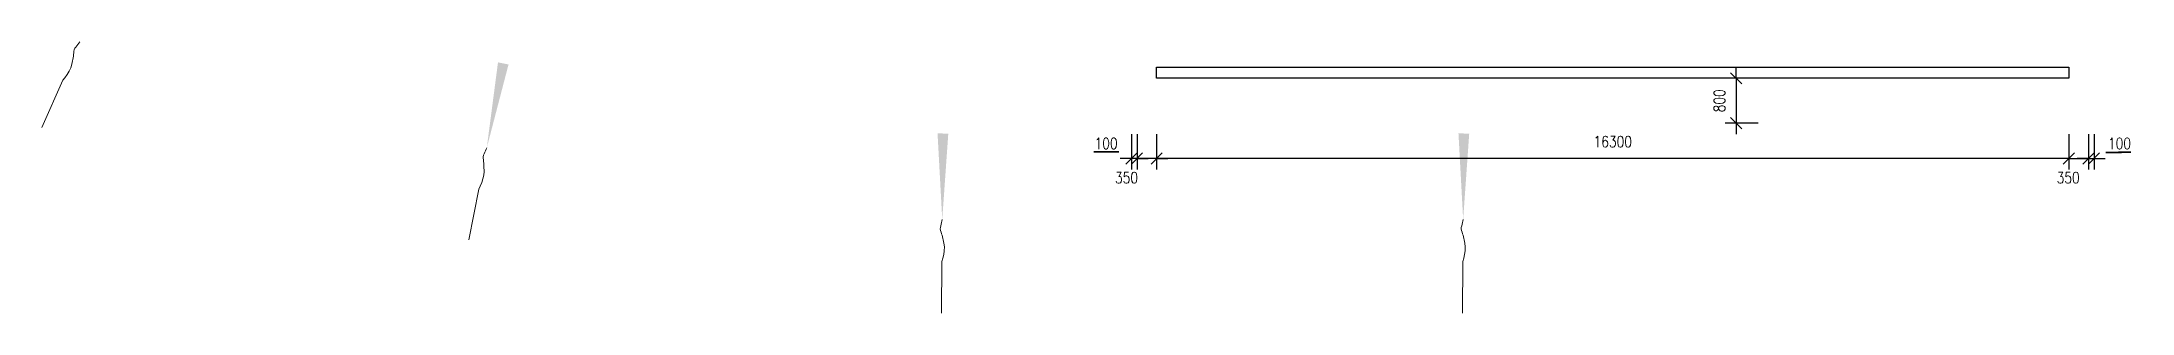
# Model space of a CAD drawing. Header units: millimetres. Extents: x 833220848 to 834439174, y 817676276 to 818025844.
# Drawn here: x 834216913 to 834254263, y 817780358 to 817785202 of the extents above; entities that cross this region are included whole.
import ezdxf

# ---------------------------------------------------------------- set-up
doc = ezdxf.new("R2010")
doc.units = ezdxf.units.MM
doc.header["$LTSCALE"] = 1000
doc.header["$MEASUREMENT"] = 0
doc.layers.add('01_Base_Plan', color=5, linetype='Continuous', lineweight=5)
doc.layers.add('VPA031_Dimension 1F', color=6, linetype='Continuous', lineweight=13)
doc.layers.add('_BD Amendment C Changes', color=10, linetype='Continuous')
doc.layers.add('fill', color=1, linetype='Continuous', plot=False)
doc.styles.add('RLP-SIMPLEX', font='SIMPLEX.shx', dxfattribs={"width": 0.8})
doc.dimstyles.new('VP-SIMPLEX_D200', dxfattribs={"dimscale": 200, "dimtxt": 1, "dimasz": 1, "dimexe": 1, "dimexo": 1, "dimgap": 1, "dimtad": 1, "dimdec": 1, "dimdsep": 46, "dimtxsty": 'RLP-SIMPLEX', "dimblk": 'OBLIQUE', "dimcen": 1, "dimclrd": 1, "dimclre": 1, "dimclrt": 256, "dimadec": 1, "dimazin": 2, "dimtfac": 1, "dimtdec": 1, "dimtix": 1, "dimtmove": 2, "dimatfit": 1, "dimfxl": 0, "dimtolj": 1, "dimtzin": 0, "dimarcsym": 0})

msp = doc.modelspace()

# ---------------------------------------------------------------- blocks, each defined once
blk = doc.blocks.new('_Oblique')
at = {"color": 0, "linetype": 'ByBlock', "lineweight": -2}
blk.add_line((-0.5, -0.5), (0.5, 0.5), dxfattribs=at)
blk = doc.blocks.new('*D40')
at = {"layer": 'VPA031_Dimension 1F', "color": 1, "lineweight": -2}
for p, q in [((834247188, 817784551), (834247188, 817784751)), ((834247582, 817784551), (834246988, 817784551)), ((834247188, 817784551), (834247188, 817783751)), ((834247582, 817783751), (834246988, 817783751)), ((834247188, 817783751), (834247188, 817783551))]:
    blk.add_line(p, q, dxfattribs=at)
at = {"layer": 'VPA031_Dimension 1F', "color": 1, "lineweight": -2, "xscale": 200, "yscale": 200, "zscale": 200}
for p, rotation in [((834247188, 817784551), 270), ((834247188, 817783751), 90)]:
    blk.add_blockref('_Oblique', p, dxfattribs=dict(at, rotation=rotation))
at = {"layer": 'VPA031_Dimension 1F', "color": 6, "insert": (834246888, 817784151), "char_height": 200, "attachment_point": 5, "rotation": 90, "style": 'RLP-SIMPLEX'}
blk.add_mtext('\\A1;800', dxfattribs=at)
blk = doc.blocks.new('*D50')
at = {"layer": 'VPA031_Dimension 1F', "color": 1, "lineweight": -2}
for p, q in [((834236382, 817783551), (834236382, 817782920)), ((834236482, 817783551), (834236482, 817782920)), ((834236382, 817783120), (834236182, 817783120)), ((834236482, 817783120), (834236382, 817783120)), ((834236482, 817783120), (834236682, 817783120))]:
    blk.add_line(p, q, dxfattribs=at)
at = {"layer": 'VPA031_Dimension 1F', "color": 1, "lineweight": -2, "xscale": 200, "yscale": 200, "zscale": 200}
blk.add_blockref('_Oblique', (834236382, 817783120), dxfattribs=at)
at = {"layer": 'VPA031_Dimension 1F', "color": 1, "lineweight": -2, "xscale": 200, "yscale": 200, "zscale": 200, "rotation": 180}
blk.add_blockref('_Oblique', (834236482, 817783120), dxfattribs=at)
at = {"layer": 'VPA031_Dimension 1F', "color": 6, "insert": (834235928, 817783388), "char_height": 200, "attachment_point": 5, "style": 'RLP-SIMPLEX'}
blk.add_mtext('\\A1;100', dxfattribs=at)
blk = doc.blocks.new('*D51')
at = {"layer": 'VPA031_Dimension 1F', "color": 1, "lineweight": -2}
for p, q in [((834236482, 817783551), (834236482, 817782920)), ((834236832, 817783551), (834236832, 817782920)), ((834236482, 817783120), (834236282, 817783120)), ((834236832, 817783120), (834236482, 817783120)), ((834236832, 817783120), (834237032, 817783120))]:
    blk.add_line(p, q, dxfattribs=at)
at = {"layer": 'VPA031_Dimension 1F', "color": 1, "lineweight": -2, "xscale": 200, "yscale": 200, "zscale": 200}
blk.add_blockref('_Oblique', (834236482, 817783120), dxfattribs=at)
at = {"layer": 'VPA031_Dimension 1F', "color": 1, "lineweight": -2, "xscale": 200, "yscale": 200, "zscale": 200, "rotation": 180}
blk.add_blockref('_Oblique', (834236832, 817783120), dxfattribs=at)
at = {"layer": 'VPA031_Dimension 1F', "color": 6, "insert": (834236295, 817782776), "char_height": 200, "attachment_point": 5, "style": 'RLP-SIMPLEX'}
blk.add_mtext('\\A1;350', dxfattribs=at)
blk = doc.blocks.new('*D52')
at = {"layer": 'VPA031_Dimension 1F', "color": 1, "lineweight": -2}
for p, q in [((834236832, 817783551), (834236832, 817782920)), ((834253132, 817783551), (834253132, 817782920)), ((834253132, 817783120), (834236832, 817783120))]:
    blk.add_line(p, q, dxfattribs=at)
at = {"layer": 'VPA031_Dimension 1F', "color": 1, "lineweight": -2, "xscale": 200, "yscale": 200, "zscale": 200, "rotation": 180}
blk.add_blockref('_Oblique', (834236832, 817783120), dxfattribs=at)
at = {"layer": 'VPA031_Dimension 1F', "color": 1, "lineweight": -2, "xscale": 200, "yscale": 200, "zscale": 200}
blk.add_blockref('_Oblique', (834253132, 817783120), dxfattribs=at)
at = {"layer": 'VPA031_Dimension 1F', "color": 6, "insert": (834244982, 817783420), "char_height": 200, "attachment_point": 5, "style": 'RLP-SIMPLEX'}
blk.add_mtext('\\A1;16300', dxfattribs=at)
blk = doc.blocks.new('*D53')
at = {"layer": 'VPA031_Dimension 1F', "color": 1, "lineweight": -2}
for p, q in [((834253482, 817783551), (834253482, 817782920)), ((834253582, 817783551), (834253582, 817782920)), ((834253482, 817783120), (834253282, 817783120)), ((834253482, 817783120), (834253582, 817783120)), ((834253582, 817783120), (834253782, 817783120))]:
    blk.add_line(p, q, dxfattribs=at)
at = {"layer": 'VPA031_Dimension 1F', "color": 1, "lineweight": -2, "xscale": 200, "yscale": 200, "zscale": 200}
blk.add_blockref('_Oblique', (834253482, 817783120), dxfattribs=at)
at = {"layer": 'VPA031_Dimension 1F', "color": 1, "lineweight": -2, "xscale": 200, "yscale": 200, "zscale": 200, "rotation": 180}
blk.add_blockref('_Oblique', (834253582, 817783120), dxfattribs=at)
at = {"layer": 'VPA031_Dimension 1F', "color": 6, "insert": (834254036, 817783388), "char_height": 200, "attachment_point": 5, "style": 'RLP-SIMPLEX'}
blk.add_mtext('\\A1;100', dxfattribs=at)
blk = doc.blocks.new('*D54')
at = {"layer": 'VPA031_Dimension 1F', "color": 1, "lineweight": -2}
for p, q in [((834253132, 817783551), (834253132, 817782920)), ((834253482, 817783551), (834253482, 817782920)), ((834253132, 817783120), (834252932, 817783120)), ((834253132, 817783120), (834253482, 817783120)), ((834253482, 817783120), (834253682, 817783120))]:
    blk.add_line(p, q, dxfattribs=at)
at = {"layer": 'VPA031_Dimension 1F', "color": 1, "lineweight": -2, "xscale": 200, "yscale": 200, "zscale": 200}
blk.add_blockref('_Oblique', (834253132, 817783120), dxfattribs=at)
at = {"layer": 'VPA031_Dimension 1F', "color": 1, "lineweight": -2, "xscale": 200, "yscale": 200, "zscale": 200, "rotation": 180}
blk.add_blockref('_Oblique', (834253482, 817783120), dxfattribs=at)
at = {"layer": 'VPA031_Dimension 1F', "color": 6, "insert": (834253119, 817782776), "char_height": 200, "attachment_point": 5, "style": 'RLP-SIMPLEX'}
blk.add_mtext('\\A1;350', dxfattribs=at)

# ---------------------------------------------------------------- dimensions: what is measured, and where the dimension line sits
at = {"layer": 'VPA031_Dimension 1F'}
dim = msp.add_linear_dim(base=(834247188.37, 817783750.74), p1=(834247782.36, 817784550.74), p2=(834247782.36, 817783750.74), angle=90, dimstyle='VP-SIMPLEX_D200', override={"dimclrt": 6}, dxfattribs=at)
dim.commit()
dim.dimension.update_dxf_attribs({"geometry": '*D40', "text_midpoint": (834246888.37, 817784150.74)})
for base, p1, p2, picture, middle in [((834236382.36, 817783120.16), (834236482.36, 817783750.74), (834236382.36, 817783750.74), '*D50', (834235928.45, 817783388.45)), ((834236482.36, 817783120.16), (834236832.36, 817783750.74), (834236482.36, 817783750.74), '*D51', (834236295.33, 817782775.9))]:
    dim = msp.add_linear_dim(base=base, p1=p1, p2=p2, dimstyle='VP-SIMPLEX_D200', override={"dimclrt": 6}, dxfattribs=at)
    dim.commit()
    dim.dimension.update_dxf_attribs({"geometry": picture, "text_midpoint": middle, "dimtype": 160})
dim = msp.add_linear_dim(base=(834236832.36, 817783120.16), p1=(834253132.36, 817783750.74), p2=(834236832.36, 817783750.74), dimstyle='VP-SIMPLEX_D200', override={"dimclrt": 6}, dxfattribs=at)
dim.commit()
dim.dimension.update_dxf_attribs({"geometry": '*D52', "text_midpoint": (834244982.36, 817783420.16)})
for base, p1, p2, picture, middle in [((834253482.36, 817783120.16), (834253132.36, 817783750.74), (834253482.36, 817783750.74), '*D54', (834253119.39, 817782775.9)), ((834253582.36, 817783120.16), (834253482.36, 817783750.74), (834253582.36, 817783750.74), '*D53', (834254036.26, 817783388.44))]:
    dim = msp.add_linear_dim(base=base, p1=p1, p2=p2, angle=180, dimstyle='VP-SIMPLEX_D200', override={"dimclrt": 6}, dxfattribs=at)
    dim.commit()
    dim.dimension.update_dxf_attribs({"geometry": picture, "text_midpoint": middle, "dimtype": 160})

# ---------------------------------------------------------------- linework, layer by layer
at = {"layer": '01_Base_Plan'}
for p, q in [((834217287.53, 817784517.55), (834216912.74, 817783673.98)), ((834224720.4, 817782574.4), (834224544.05, 817781668.32)), ((834232996.18, 817781280.88), (834232989.47, 817780357.82)), ((834242303.89, 817781280.88), (834242297.18, 817780357.82))]:
    msp.add_line(p, q, dxfattribs=at)
at = {"layer": '01_Base_Plan', "flags": 128}
for points in [[(834217591.54, 817785202.16), (834217574.08, 817785179.17), (834217557.54, 817785155.79), (834217540.09, 817785132.81), (834217522.63, 817785109.82), (834217505.18, 817785086.84), (834217492.32, 817785061.89), (834217485.89, 817785034.18), (834217483.14, 817785004.9), (834217480.92, 817784974.3), (834217478.18, 817784945.02), (834217472.67, 817784916.92), (834217467.16, 817784888.82), (834217461.66, 817784860.71), (834217456.15, 817784832.61), (834217450.25, 817784803.59), (834217432.02, 817784740.69), (834217401.71, 817784677.52), (834217364.97, 817784617.11), (834217326.12, 817784561.95), (834217287.53, 817784517.55)], [(834224863.37, 817783309.7), (834224851.5, 817783283.39), (834224840.62, 817783256.9), (834224828.76, 817783230.59), (834224816.89, 817783204.28), (834224805.03, 817783177.97), (834224798.08, 817783150.77), (834224798.03, 817783122.33), (834224801.91, 817783093.17), (834224806.59, 817783062.86), (834224810.47, 817783033.71), (834224811.4, 817783005.08), (834224812.33, 817782976.46), (834224813.26, 817782947.84), (834224814.19, 817782919.22), (834224814.94, 817782889.62), (834224811.26, 817782824.23), (834224795.86, 817782755.88), (834224773.58, 817782688.77), (834224748.07, 817782626.31), (834224720.4, 817782574.4)], [(834233001.48, 817782029.92), (834232994.65, 817782001.88), (834232988.83, 817781973.84), (834232982.01, 817781945.8), (834232975.18, 817781917.76), (834232968.36, 817781889.71), (834232966.53, 817781861.7), (834232971.71, 817781833.73), (834232980.88, 817781805.79), (834232991.07, 817781776.85), (834233000.24, 817781748.91), (834233006.42, 817781720.95), (834233012.59, 817781692.99), (834233018.77, 817781665.03), (834233024.94, 817781637.06), (834233031.13, 817781608.1), (834233039.53, 817781543.15), (834233036.97, 817781473.14), (834233027.41, 817781403.07), (834233013.83, 817781336.99), (834232996.18, 817781280.88)], [(834242309.19, 817782029.92), (834242302.37, 817782001.88), (834242296.54, 817781973.84), (834242289.72, 817781945.8), (834242282.9, 817781917.76), (834242276.07, 817781889.71), (834242274.25, 817781861.7), (834242279.42, 817781833.73), (834242288.6, 817781805.79), (834242298.78, 817781776.85), (834242307.96, 817781748.91), (834242314.13, 817781720.95), (834242320.31, 817781692.99), (834242326.48, 817781665.03), (834242332.66, 817781637.06), (834242338.84, 817781608.1), (834242347.25, 817781543.15), (834242344.69, 817781473.14), (834242335.13, 817781403.07), (834242321.54, 817781336.99), (834242303.89, 817781280.88)]]:
    msp.add_lwpolyline(points, dxfattribs=at)
at = {"layer": '01_Base_Plan'}
for points in [[(834224863.37, 817783309.7), (834225252.14, 817784798.3), (834225063.73, 817784835.38)], [(834233001.48, 817782029.92), (834233109.85, 817783564.63), (834232917.84, 817783566.43)], [(834242309.19, 817782029.92), (834242417.56, 817783564.63), (834242225.55, 817783566.43)]]:
    msp.add_solid(points, dxfattribs=at)
at = {"layer": '_BD Amendment C Changes', "ltscale": 500, "const_width": 30}
for points in [[(834235707.79, 817783239.28), (834236159.32, 817783241.08)], [(834253788.02, 817783228.3), (834254239.55, 817783230.1)]]:
    msp.add_lwpolyline(points, dxfattribs=at)
at = {"layer": 'fill', "ltscale": 500}
msp.add_lwpolyline([(834236832.36, 817784750.74), (834253132.36, 817784750.74), (834253132.36, 817784550.74), (834236832.36, 817784550.74)], close=True, dxfattribs=at)

msp.set_redraw_order([(e.dxf.handle, doc.entitydb.next_handle()) for e in msp.query("TEXT MTEXT ATTDEF DIMENSION ARC_DIMENSION")])  # texts and dimensions are drawn at this point

doc.saveas('drawing.dxf')
